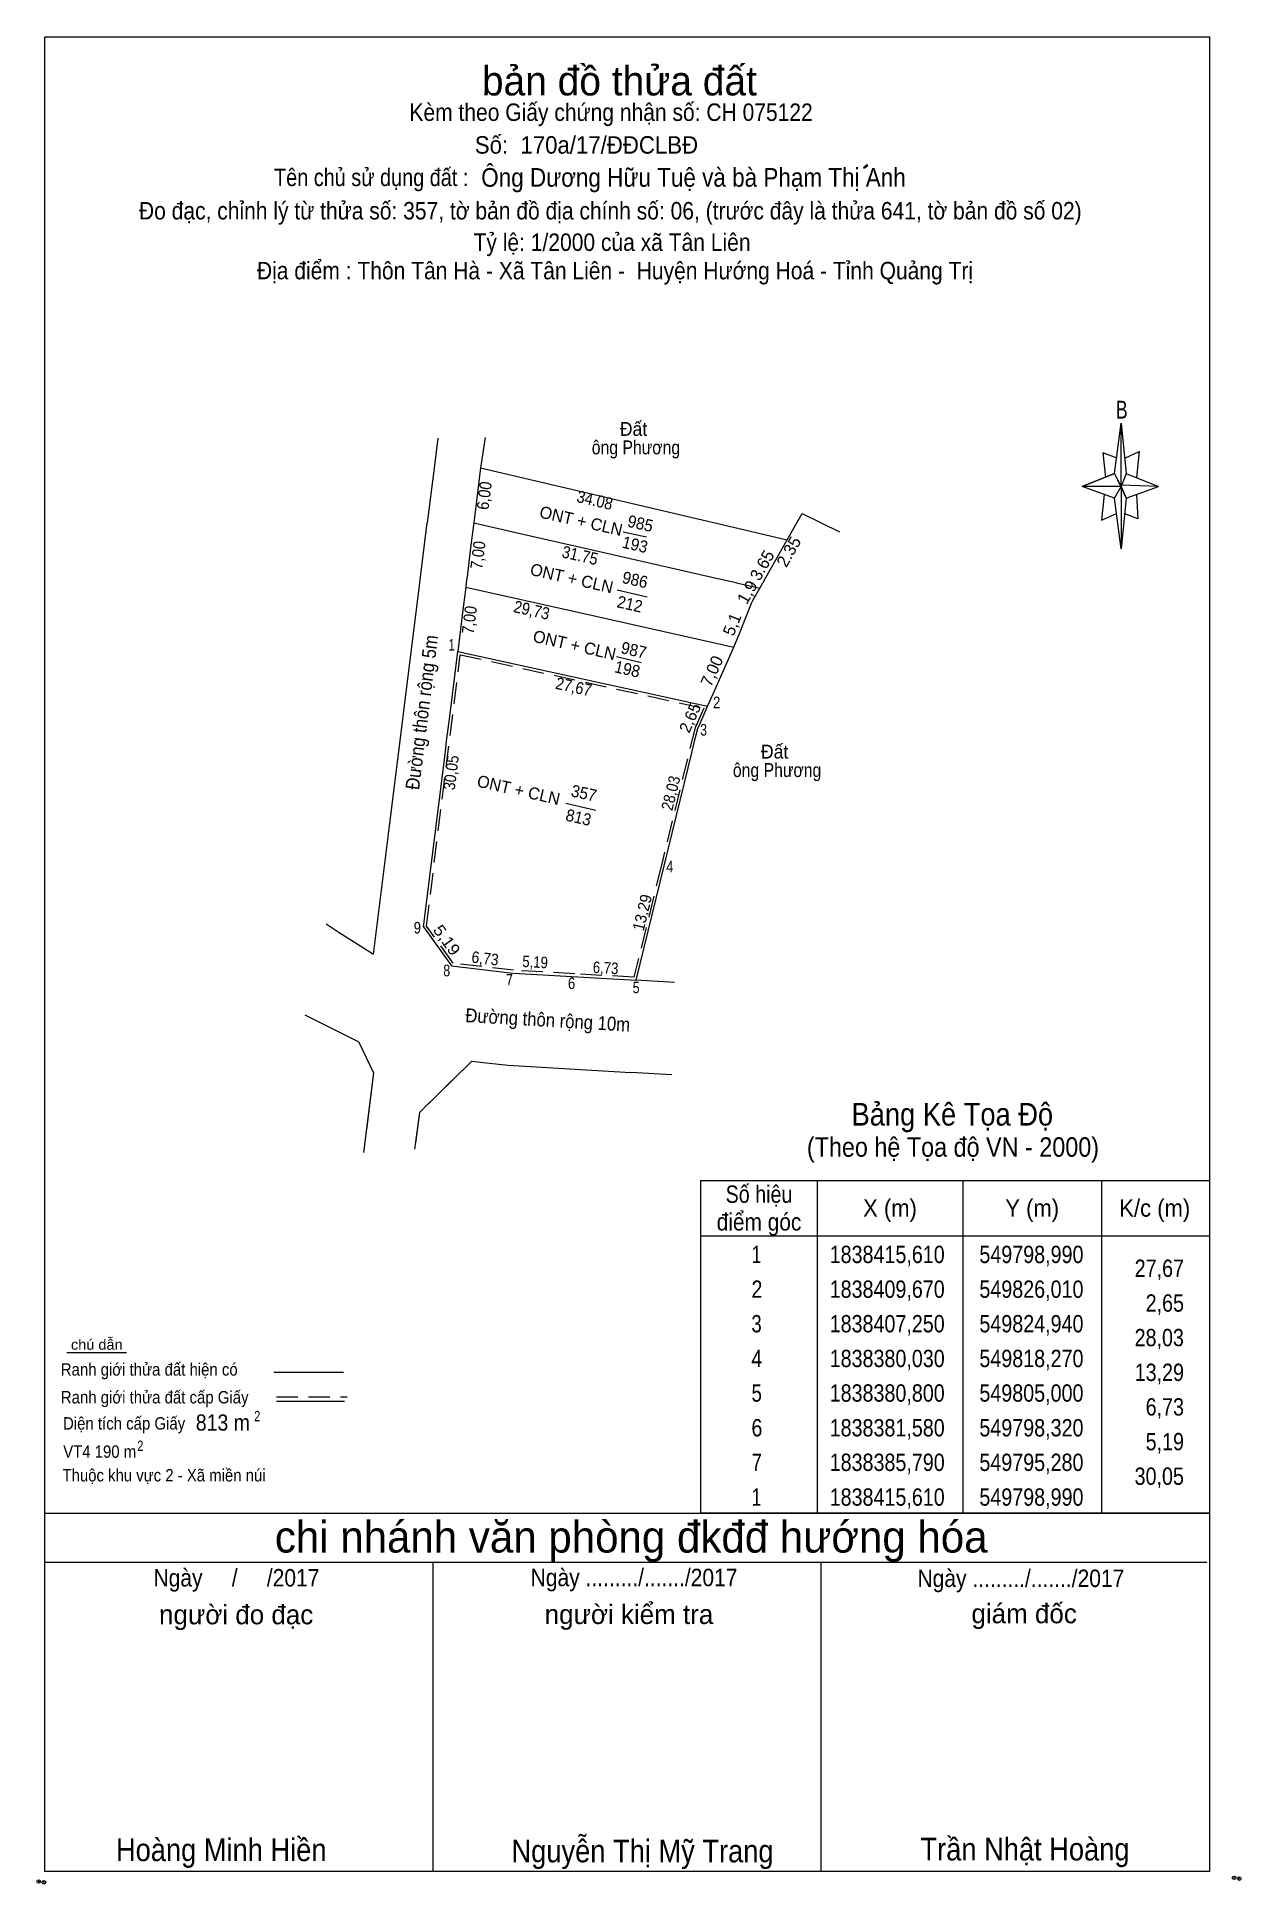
# Model space of a CAD drawing. Header units: metres. Extents: x 549096 to 550117, y 1838258 to 1839031.
# Drawn here: x 549753.5 to 549883.7, y 1838282.2 to 1838482.1 of the extents above; entities that cross this region are included whole.
import ezdxf
from ezdxf.enums import TextEntityAlignment as Align

# ---------------------------------------------------------------- set-up
doc = ezdxf.new("R2010")
doc.units = ezdxf.units.M
doc.header["$LTSCALE"] = 0.77
doc.header["$PDMODE"] = 32
doc.header["$PDSIZE"] = 0.385
doc.linetypes.add('DOTTED', pattern=[1.5, 0.3, -1.2])
doc.linetypes.add('MEDIUM_DASHED', pattern=[4.5, 3, -1.5])
for name, color, linetype, lineweight in [('1', 7, 'DOTTED', 13), ('15', 7, 'Continuous', 13), ('17', 7, 'Continuous', 13), ('18', 7, 'Continuous', 13), ('23', 7, 'Continuous', 13), ('63', 7, 'Continuous', 13)]:
    doc.layers.add(name, color=color, linetype=linetype, lineweight=lineweight)

msp = doc.modelspace()

# ---------------------------------------------------------------- texts
at = {"layer": '15'}
for p in [(549812.1807, 1838429.096), (549811.1707, 1838422.886), (549811.4707, 1838415.656), (549805.4207, 1838399.976)]:
    msp.add_text('ONT + CLN', height=1.3, rotation=347.17, dxfattribs=at).set_placement(p, align=Align.CENTER)
at = {"layer": '17'}
for s, height, p in [('bản đồ thửa đất', 3.15, (549816.47, 1838475.77)), ('chi nhánh văn phòng đkđđ hướng hóa', 3.402, (549817.745, 1838318.08)), ('người đo đạc', 2.1, (549775.005, 1838310.32)), ('người kiểm tra', 2.1, (549817.505, 1838310.35)), ('giám đốc', 2.1, (549860.255, 1838310.43))]:
    msp.add_text(s, height=height, dxfattribs=at).set_placement(p, align=Align.CENTER)
for s, height, width, p in [('Kèm theo Giấy chứng nhận số: CH 075122', 1.89, 0.9, (549815.57, 1838473.01)), ('Số:  170a/17/ĐĐCLBĐ', 1.89, 0.95, (549812.905, 1838469.47)), ('Tên chủ sử dụng đất :', 1.89, 0.85, (549789.62, 1838465.96)), ('Đo đạc, chỉnh lý từ thửa số: 357, tờ bản đồ địa chính số: 06, (trước đây là thửa 641, tờ bản đồ số 02)', 1.89, 0.9, (549815.485, 1838462.35)), ('Tỷ lệ: 1/2000 của xã Tân Liên', 1.89, 0.9, (549815.675, 1838458.94)), ('Địa điểm : Thôn Tân Hà - Xã Tân Liên -  Huyện Hướng Hoá - Tỉnh Quảng Trị ', 1.89, 0.9, (549816.31, 1838455.87)), ('B', 1.929, 0.75, (549870.81, 1838440.8)), ('Bảng Kê Tọa Độ', 2.45, 0.9, (549852.49, 1838364.29)), ('(Theo hệ Tọa độ VN - 2000)', 2.1, 0.9, (549852.555, 1838360.92)), ('chú dẫn', 1.12, 1.05, (549759.93, 1838340.03)), ('Ranh giới thửa đất hiện có ', 1.344, 0.9, (549765.83, 1838337.23)), ('Ranh giới thửa đất cấp Giấy', 1.344, 0.9, (549766.195, 1838334.22)), ('2', 1.12, 0.8, (549777.29, 1838332.29)), ('Diện tích cấp Giấy ', 1.344, 0.9, (549763.11, 1838331.39)), ('VT4 190 m ', 1.34, 0.9, (549760.47, 1838328.34)), ('2', 1.12, 0.8, (549764.64, 1838329.08)), ('Thuộc khu vực 2 - Xã miền núi', 1.34, 0.9, (549767.205, 1838325.78)), ('Ngày     /     /2017', 1.89, 0.9, (549775.04, 1838314.41)), ('Ngày ........./......./2017', 1.89, 0.9, (549818.055, 1838314.44)), ('Ngày ........./......./2017', 1.89, 0.9, (549859.905, 1838314.35)), ('Hoàng Minh Hiền', 2.45, 0.9, (549773.395, 1838284.69)), ('Nguyễn Thị Mỹ Trang', 2.45, 0.9, (549818.97, 1838284.56)), ('Trần Nhật Hoàng', 2.45, 0.9, (549860.35, 1838284.76))]:
    msp.add_text(s, height=height, dxfattribs=dict(at, width=width)).set_placement(p, align=Align.CENTER)
at = {"layer": '17', "width": 0.9}
msp.add_text('Ông Dương Hữu Tuệ và bà Phạm Thị Anh', height=2.02, dxfattribs=at).set_placement((549801.52, 1838465.89))
at = {"layer": '63'}
for s, height, width, p in [('Đất ', 1.5, 0.95, (549818.26, 1838438.93)), ('ông Phương', 1.5, 0.85, (549818.26, 1838436.93)), ('Đất ', 1.5, 0.95, (549833.53, 1838404.01)), ('ông Phương', 1.5, 0.85, (549833.53, 1838402.01)), ('Số hiệu', 1.875, 0.85, (549831.575, 1838355.93)), ('X (m)', 1.875, 0.95, (549845.745, 1838354.43)), ('Y (m)', 1.875, 0.95, (549861.125, 1838354.43)), ('K/c (m)', 1.875, 0.95, (549874.385, 1838354.43)), ('điểm góc', 1.875, 0.9, (549831.575, 1838352.93)), (' 1', 1.875, 0.75, (549831.04, 1838349.41)), ('1838415,610', 1.875, 0.85, (549845.44, 1838349.41)), ('549798,990', 1.875, 0.85, (549861.045, 1838349.41)), (' 2', 1.875, 0.85, (549831.05, 1838345.65)), ('1838409,670', 1.875, 0.85, (549845.44, 1838345.65)), ('549826,010', 1.875, 0.85, (549861.045, 1838345.65)), (' 3', 1.875, 0.8, (549831.03, 1838341.91)), ('1838407,250', 1.875, 0.85, (549845.44, 1838341.91)), ('549824,940', 1.875, 0.85, (549861.045, 1838341.91)), (' 4', 1.875, 0.85, (549831.035, 1838338.15)), ('1838380,030', 1.875, 0.85, (549845.44, 1838338.15)), ('549818,270', 1.875, 0.85, (549861.045, 1838338.15)), (' 5', 1.875, 0.8, (549831.045, 1838334.41)), ('1838380,800', 1.875, 0.85, (549845.44, 1838334.41)), ('549805,000', 1.875, 0.85, (549861.045, 1838334.41)), ('813 m', 1.75, 0.9, (549773.57, 1838331.28)), (' 6', 1.875, 0.85, (549831.05, 1838330.65)), ('1838381,580', 1.875, 0.85, (549845.44, 1838330.65)), ('549798,320', 1.875, 0.85, (549861.045, 1838330.65)), (' 7', 1.875, 0.8, (549831.05, 1838326.91)), ('1838385,790', 1.875, 0.85, (549845.44, 1838326.91)), ('549795,280', 1.875, 0.85, (549861.045, 1838326.91)), (' 1', 1.875, 0.75, (549831.04, 1838323.15)), ('1838415,610', 1.875, 0.85, (549845.44, 1838323.15)), ('549798,990', 1.875, 0.85, (549861.045, 1838323.15))]:
    msp.add_text(s, height=height, dxfattribs=dict(at, width=width)).set_placement(p, align=Align.CENTER)
for s, height, rotation, width, p in [('6,00', 1.3, 82.911, 0.9, (549802.4909, 1838432.3848)), ('34.08', 1.3, 346.803, 0.9, (549813.6666, 1838431.3389)), ('985', 1.3, 347.17, 0.95, (549818.6007, 1838428.8147)), ('7,00', 1.3, 82.959, 0.9, (549801.809, 1838425.9503)), ('193', 1.3, 347.17, 0.95, (549818.0207, 1838426.537)), ('31.75', 1.3, 347.17, 0.9, (549812.0707, 1838425.3635)), ('986', 1.3, 347.17, 0.95, (549818.0257, 1838422.7213)), ('212', 1.3, 347.17, 0.95, (549817.4557, 1838420.0913)), ('1,9', 1.3, 60.559, 1.05, (549830.866, 1838421.6955)), ('7,00', 1.3, 82.946, 0.9, (549800.8793, 1838418.9302)), ('29,73', 1.3, 347.371, 0.9, (549806.8429, 1838419.4424)), ('Đường thôn rộng 5m', 1.5, 82.907, 0.9, (549795.8324, 1838408.9174)), ('987', 1.3, 347.17, 0.95, (549817.8907, 1838415.1147)), ('198', 1.3, 347.17, 0.95, (549817.1907, 1838413.0547)), ('27,67', 1.3, 347.601, 0.9, (549811.3904, 1838411.149)), ('30,05', 1.25, 82.908, 0.9, (549798.8805, 1838402.4128)), ('28,03', 1.25, 76.232, 0.9, (549822.6398, 1838400.1263)), ('357', 1.3, 347.17, 0.95, (549812.4907, 1838399.6347)), ('813', 1.3, 347.17, 0.95, (549811.9107, 1838397.007)), ('13,29', 1.25, 76.232, 0.95, (549819.5559, 1838387.1913)), ('5,19', 1.25, 305.833, 1.1, (549797.2889, 1838383.9959)), ('6,73', 1.25, 353.34, 0.9, (549801.8725, 1838381.7627)), ('5,19', 1.25, 356.679, 0.85, (549807.3188, 1838381.3771)), ('6,73', 1.25, 356.679, 0.85, (549814.9438, 1838380.7385)), ('Đường thôn rộng 10m', 1.5, 356.679, 0.9, (549808.6766, 1838374.9748))]:
    msp.add_text(s, height=height, rotation=rotation, dxfattribs=dict(at, width=width)).set_placement(p, align=Align.CENTER)
for s, height, rotation, p in [('2.35', 1.3, 60.436, (549835.363, 1838426.0743)), ('3.65', 1.3, 60.436, (549832.473, 1838424.6043)), ('5,1', 1.3, 68.385, (549829.2599, 1838418.2956)), ('7,00', 1.3, 65.963, (549827.066, 1838413.2153)), ('2,65', 1.25, 66.147, (549824.6809, 1838408.1673))]:
    msp.add_text(s, height=height, rotation=rotation, dxfattribs=at).set_placement(p, align=Align.CENTER)
for s, height, width, p in [(' 1', 1.25, 0.75, (549798.67, 1838415.69)), (' 2', 1.25, 0.85, (549827.39, 1838409.46)), (' 3', 1.25, 0.8, (549825.95, 1838406.5)), (' 4', 1.25, 0.85, (549822.32, 1838391.69)), (' 9', 1.25, 0.85, (549795.01, 1838385.08)), (' 8', 1.25, 0.8, (549798.16, 1838380.45)), (' 7', 1.25, 0.8, (549804.95, 1838379.45)), (' 6', 1.25, 0.85, (549811.69, 1838379.07)), (' 5', 1.25, 0.8, (549818.65, 1838378.61)), ('27,67', 1.875, 0.85, (549877.55, 1838347.91)), ('2,65', 1.875, 0.85, (549877.55, 1838344.15)), ('28,03', 1.875, 0.85, (549877.54, 1838340.41)), ('13,29', 1.875, 0.85, (549877.55, 1838336.65)), ('6,73', 1.875, 0.85, (549877.55, 1838332.91)), ('5,19', 1.875, 0.85, (549877.55, 1838329.15)), ('30,05', 1.875, 0.85, (549877.54, 1838325.41))]:
    msp.add_text(s, height=height, dxfattribs=dict(at, width=width)).set_placement(p, align=Align.RIGHT)

# ---------------------------------------------------------------- hatches: boundary and pattern name
at = {"layer": '17'}
msp.add_hatch(color=256, dxfattribs=at).paths.add_polyline_path([(549842.97, 1838467.93), (549843.26, 1838468.11), (549843.31, 1838468.14), (549843.34, 1838468.2), (549843.32, 1838468.24), (549843.29, 1838468.27), (549843.23, 1838468.25), (549843.17, 1838468.2), (549842.89, 1838467.93)])

# ---------------------------------------------------------------- linework, layer by layer
at = {"layer": '1', "linetype": 'MEDIUM_DASHED'}
msp.add_lwpolyline([(549799.25, 1838415.25), (549825.59, 1838409.46), (549824.65, 1838407.35), (549821.01, 1838392.47), (549818.04, 1838380.34), (549811.66, 1838380.72), (549805.03, 1838381.1), (549798.49, 1838381.86), (549795.59, 1838385.87)], close=True, dxfattribs=at)
at = {"layer": '15'}
for p, q in [((549816.88, 1838428.53), (549819.39, 1838428.01)), ((549816.23, 1838422.26), (549819.47, 1838421.5)), ((549816.14, 1838415.05), (549818.84, 1838414.42)), ((549810.69, 1838399.17), (549813.93, 1838398.41))]:
    msp.add_line(p, q, dxfattribs=at)
msp.add_lwpolyline([(549799.85, 1838422.56), (549799.51, 1838419.8), (549798.99, 1838415.61)], dxfattribs=at)
at = {"layer": '17'}
for p, q in [((549870.04, 1838434.84), (549870.74, 1838440.3)), ((549870.04, 1838432.18), (549866.54, 1838433.44)), ((549871.3, 1838434.84), (549874.8, 1838433.44)), ((549871.3, 1838432.18), (549870.74, 1838426.72)), ((549872.42, 1838432.6), (549872.56, 1838429.94)), ((549872.56, 1838429.94), (549871.16, 1838430.5)), ((549763.15, 1838339.71), (549756.7, 1838339.71)), ((549779.1, 1838337.62), (549786.63, 1838337.62)), ((549779.38, 1838334.48), (549786.74, 1838334.48)), ((549754.31, 1838322.36), (549880.31, 1838322.36)), ((549754.31, 1838317.04), (549880.03, 1838317.04)), ((549754.31, 1838317.04), (549880.03, 1838317.04)), ((549754.31, 1838317.04), (549880.03, 1838317.04)), ((549796.31, 1838283.58), (549796.31, 1838317.04)), ((549838.31, 1838283.58), (549838.31, 1838317.04))]:
    msp.add_line(p, q, dxfattribs=at)
at = {"layer": '17', "linetype": 'MEDIUM_DASHED'}
msp.add_line((549779.38, 1838334.93), (549787, 1838334.93), dxfattribs=at)
at = {"layer": '17'}
for points in [[(549754.31, 1838482.1), (549880.31, 1838482.1), (549880.31, 1838283.58), (549754.31, 1838283.58)], [(549842.97, 1838467.93), (549843.26, 1838468.11), (549843.31, 1838468.14), (549843.34, 1838468.2), (549843.32, 1838468.24), (549843.29, 1838468.27), (549843.23, 1838468.25), (549843.17, 1838468.2), (549842.89, 1838467.93)], [(549870.74, 1838440.3), (549871.3, 1838434.84), (549870.74, 1838433.44)], [(549870.74, 1838433.44), (549866.54, 1838433.44), (549870.04, 1838434.84), (549871.3, 1838432.18), (549874.8, 1838433.44), (549870.74, 1838433.58)], [(549870.74, 1838433.44), (549870.74, 1838426.72), (549870.04, 1838432.18)]]:
    msp.add_lwpolyline(points, close=True, dxfattribs=at)
for points in [[(549870.32, 1838436.52), (549868.78, 1838437.08), (549869.06, 1838434.42)], [(549871.16, 1838436.52), (549872.7, 1838437.22), (549872.42, 1838434.42)], [(549870.74, 1838433.44), (549870.04, 1838434.84), (549866.54, 1838433.44)], [(549870.74, 1838433.44), (549871.3, 1838432.18), (549874.8, 1838433.44)], [(549868.92, 1838432.6), (549868.64, 1838429.8), (549870.18, 1838430.5)], [(549880.31, 1838283.58), (549754.31, 1838283.58), (549754.31, 1838317.04)]]:
    msp.add_lwpolyline(points, dxfattribs=at)
for p in [(549753.65, 1838282.49), (549754.21, 1838282.4), (549882.97, 1838282.88), (549883.53, 1838282.8)]:
    msp.add_point(p, dxfattribs=at)
at = {"layer": '18'}
for p, q in [((549796.82, 1838438.67), (549796.42, 1838435.45)), ((549796.42, 1838435.45), (549795.68, 1838429.5)), ((549801.45, 1838435.46), (549800.71, 1838429.51)), ((549794.88, 1838423.06), (549795.68, 1838429.5)), ((549800.71, 1838429.51), (549800.58, 1838428.47)), ((549800.71, 1838429.51), (549805.28, 1838428.47)), ((549834.63, 1838427.68), (549836.23, 1838430.51)), ((549834.63, 1838427.68), (549836.23, 1838430.51)), ((549834.63, 1838427.68), (549836.23, 1838430.51)), ((549836.23, 1838430.51), (549840.27, 1838428.53)), ((549831.26, 1838428.47), (549832.31, 1838428.22)), ((549832.31, 1838428.22), (549834.63, 1838427.68)), ((549832.31, 1838423.59), (549834.63, 1838427.68)), ((549832.01, 1838423.06), (549832.31, 1838423.59)), ((549794.88, 1838423.04), (549794.88, 1838423.06)), ((549799.91, 1838423.04), (549799.85, 1838422.56)), ((549799.85, 1838422.56), (549812.17, 1838419.8)), ((549829.14, 1838423.04), (549829.45, 1838422.97)), ((549829.45, 1838422.97), (549830.9, 1838422.64)), ((549830.9, 1838422.64), (549831.67, 1838422.46)), ((549830.9, 1838421.1), (549831.67, 1838422.46)), ((549831.67, 1838422.46), (549832, 1838423.04)), ((549832, 1838423.04), (549832.01, 1838423.06)), ((549812.17, 1838419.8), (549826.61, 1838416.56)), ((549829.45, 1838417.55), (549830.75, 1838420.83)), ((549830.75, 1838420.83), (549830.9, 1838421.1)), ((549828.86, 1838416.06), (549829.45, 1838417.55)), ((549798.11, 1838408.57), (549798.99, 1838415.61)), ((549798.99, 1838415.61), (549826.01, 1838409.67)), ((549826.61, 1838416.56), (549828.86, 1838416.06)), ((549826.61, 1838411.02), (549828.86, 1838416.06)), ((549826.01, 1838409.67), (549826.61, 1838411.02)), ((549795.28, 1838385.79), (549797.64, 1838404.76)), ((549818.27, 1838380.03), (549824.33, 1838404.76)), ((549805, 1838380.8), (549818.27, 1838380.03)), ((549822.42, 1838379.79), (549818.27, 1838380.03)), ((549782.43, 1838376.28), (549788.22, 1838373.38)), ((549800.5, 1838371.25), (549801.41, 1838371.15)), ((549801.41, 1838371.15), (549804.42, 1838370.82)), ((549804.42, 1838370.82), (549817.69, 1838370.05)), ((549822.16, 1838369.79), (549817.7, 1838370.05))]:
    msp.add_line(p, q, dxfattribs=at)
for points in [[(549801.93, 1838438.74), (549801.45, 1838435.46), (549831.26, 1838428.47)], [(549800.58, 1838428.47), (549800.34, 1838426.52), (549799.99, 1838423.68)], [(549805.28, 1838428.47), (549813.84, 1838426.52), (549826.31, 1838423.68)], [(549799.99, 1838423.68), (549799.91, 1838423.06), (549799.91, 1838423.04)], [(549826.31, 1838423.68), (549829.05, 1838423.06), (549829.14, 1838423.04)], [(549789.88, 1838382.84), (549791.46, 1838395.54), (549794.88, 1838423.04)], [(549824.94, 1838407.25), (549825.52, 1838408.57), (549826.01, 1838409.67)], [(549797.64, 1838404.76), (549797.78, 1838405.89), (549798.11, 1838408.57)], [(549824.33, 1838404.76), (549824.61, 1838405.89), (549824.94, 1838407.25)], [(549784.73, 1838386.12), (549786.06, 1838385.27), (549789.88, 1838382.84)], [(549795.28, 1838385.79), (549798.32, 1838381.58), (549804.93, 1838380.8)]]:
    msp.add_lwpolyline(points, dxfattribs=at)
at = {"layer": '23'}
for p, q in [((549788.23, 1838373.38), (549789.88, 1838369.99)), ((549789.88, 1838369.99), (549788.8, 1838361.37)), ((549789.88, 1838369.99), (549789.08, 1838363.64)), ((549789.88, 1838369.99), (549789.11, 1838363.84)), ((549800.5, 1838371.25), (549800.4, 1838371.15))]:
    msp.add_line(p, q, dxfattribs=at)
for points in [[(549799.5, 1838370.27), (549794.84, 1838365.69), (549794.3, 1838361.72)], [(549800.4, 1838371.15), (549794.84, 1838365.69), (549794.4, 1838362.4)]]:
    msp.add_lwpolyline(points, dxfattribs=at)
at = {"layer": '63'}
for p, q in [((549837.87, 1838358.36), (549837.87, 1838322.36)), ((549853.61, 1838358.36), (549853.61, 1838322.36)), ((549868.61, 1838358.36), (549868.61, 1838322.36)), ((549825.27, 1838352.36), (549880.31, 1838352.36))]:
    msp.add_line(p, q, dxfattribs=at)
msp.add_lwpolyline([(549825.27, 1838358.36), (549880.31, 1838358.36), (549880.31, 1838322.36), (549825.27, 1838322.36)], close=True, dxfattribs=at)

msp.set_redraw_order([(e.dxf.handle, doc.entitydb.next_handle()) for e in msp.query("TEXT MTEXT ATTDEF DIMENSION ARC_DIMENSION")])  # texts and dimensions are drawn at this point

doc.saveas('drawing.dxf')
